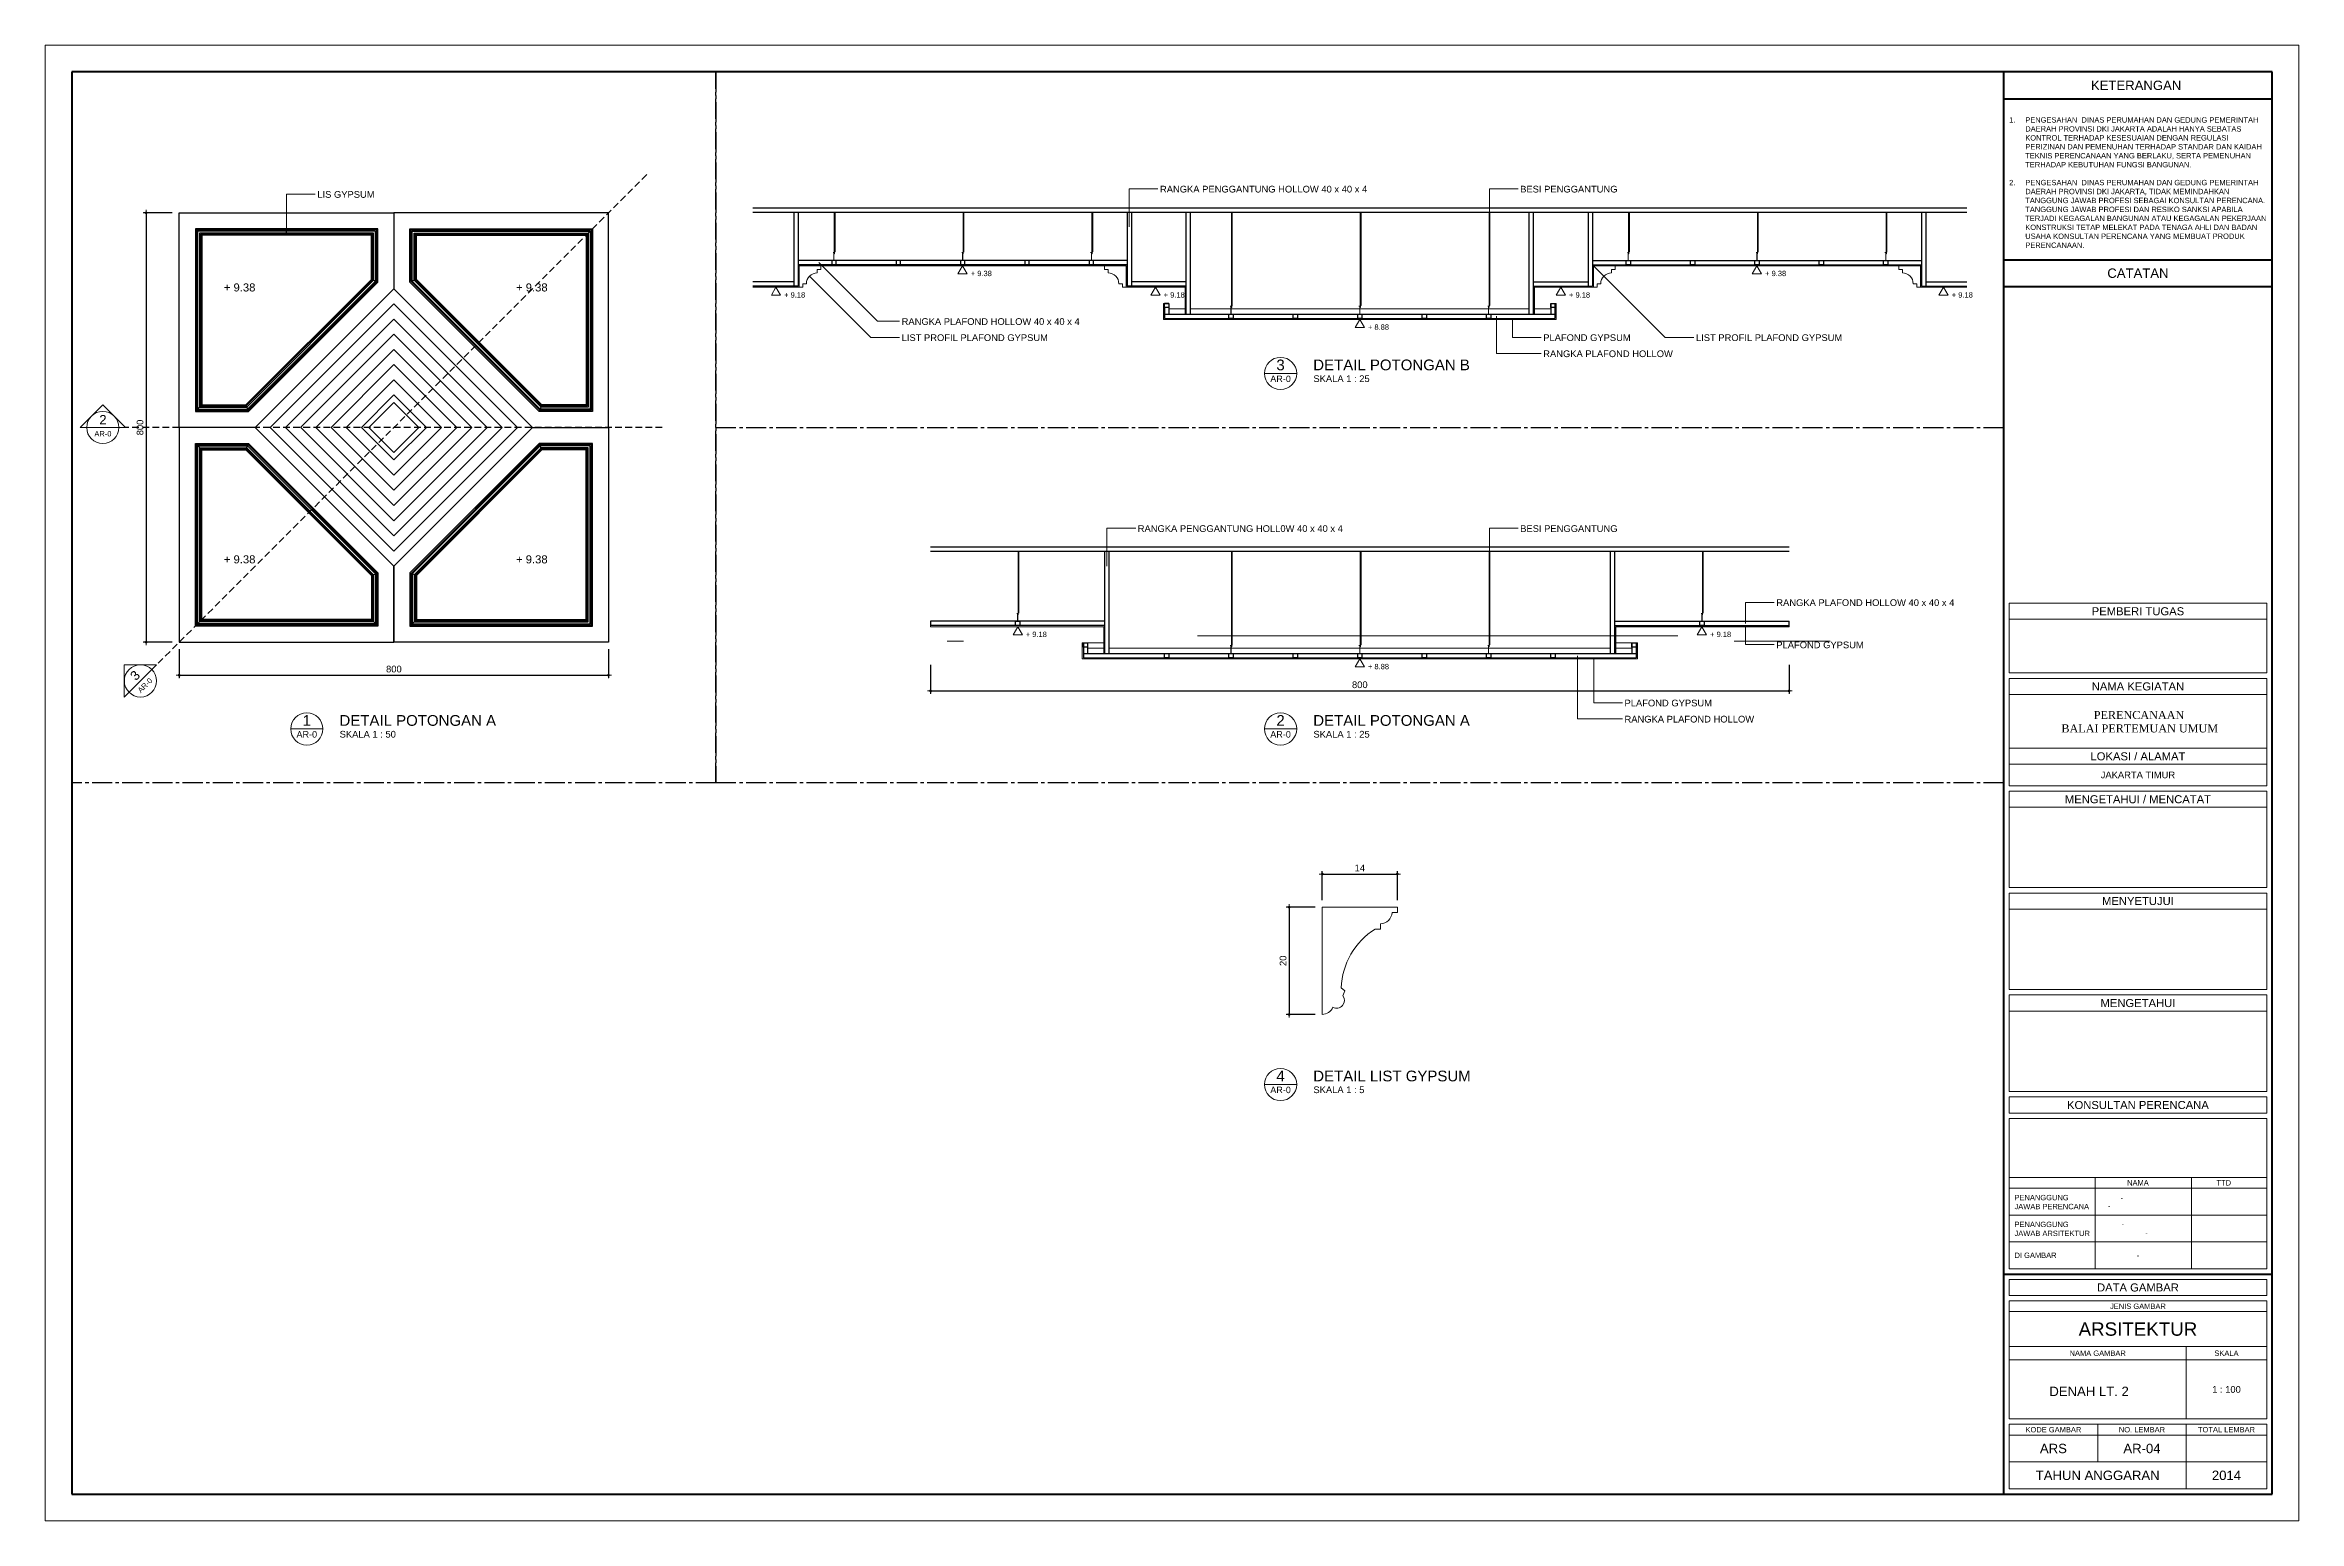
# Model space of a CAD drawing. Header units: inches. Extents: x 249 to 1192, y -18 to 440.
# Drawn here: x 333.2 to 417.2, y 115.5 to 170.5 of the extents above; entities that cross this region are included whole.
import ezdxf
from ezdxf.enums import TextEntityAlignment as Align

# ---------------------------------------------------------------- set-up
doc = ezdxf.new("R2010")
doc.units = ezdxf.units.IN
doc.header["$MEASUREMENT"] = 0
doc.linetypes.add('CENTER2', pattern=[1.125, 0.75, -0.125, 0.125, -0.125])
doc.linetypes.add('HIDDEN', pattern=[0.375, 0.25, -0.125])
for name, color, linetype, lineweight in [('ars', 11, 'Continuous', 0), ('BESI', 201, 'Continuous', 0), ('DINDING2', 137, 'Continuous', 20), ('GRS KOP', 1, 'Continuous', 40), ('kol', 1, 'Continuous', 30), ('KOP', 7, 'Continuous', 20), ('NOT', 7, 'Continuous', 9), ('u', 3, 'Continuous', 9)]:
    doc.layers.add(name, color=color, linetype=linetype, lineweight=lineweight)
for name, color, linetype in [('AS', 15, 'CENTER2'), ('ATAP', 123, 'Continuous'), ('KOLOM', 5, 'Continuous')]:
    doc.layers.add(name, color=color, linetype=linetype)
doc.styles.add('R', font='romantic.ttf')
doc.styles.add('S', font='SIMPLEX', dxfattribs={"width": 1.1})
doc.styles.get("Standard").update_dxf_attribs({"font": 'arial.ttf'})
doc.dimstyles.new('SK100', dxfattribs={"dimtxt": 0.25, "dimasz": 0.05, "dimexe": 0.1, "dimexo": 0, "dimgap": 0.1, "dimtad": 1, "dimdec": 0, "dimlfac": 100, "dimzin": 12, "dimdsep": 46, "dimtxsty": 'Standard', "dimblk": 'DTDOT', "dimcen": 0.1, "dimadec": 0, "dimazin": 3, "dimtfac": 1, "dimtdec": 0, "dimtofl": 0, "dimtmove": 0, "dimatfit": 3, "dimldrblk": 'BULAT', "dimfxl": 0, "dimtolj": 1, "dimtzin": 0, "dimarcsym": 0})

msp = doc.modelspace()

# ---------------------------------------------------------------- texts
at = {"layer": 'NOT', "char_height": 0.25, "attachment_point": 1}
for s, width, insert in [('LIS GYPSUM', 5.212947, (343.3637, 165.0473)), ('RANGKA PENGGANTUNG HOLLOW 40 x 40 x 4', 7.972524, (374.77, 165.2448)), ('BESI PENGGANTUNG', 5.212947, (388.1946, 165.2448)), ('RANGKA PLAFOND HOLLOW 40 x 40 x 4', 6.928427, (365.1408, 160.3098)), ('LIST PROFIL PLAFOND GYPSUM', 5.661756, (365.1408, 159.7098)), ('PLAFOND GYPSUM', 5.212947, (389.0532, 159.7098)), ('LIST PROFIL PLAFOND GYPSUM', 5.511326, (394.7449, 159.7098)), ('RANGKA PLAFOND HOLLOW', 5.212947, (389.0532, 159.1098)), ('RANGKA PENGGANTUNG HOLL0W 40 x 40 x 4', 8.339265, (373.9405, 152.5948)), ('BESI PENGGANTUNG', 5.212947, (388.1946, 152.5948)), ('RANGKA PLAFOND HOLLOW 40 x 40 x 4', 6.919241, (397.7395, 149.8348)), ('PLAFOND GYPSUM', 5.212947, (397.7395, 148.2598)), ('PLAFOND GYPSUM', 5.212947, (392.0826, 146.0931)), ('RANGKA PLAFOND HOLLOW', 5.212947, (392.0826, 145.4931))]:
    msp.add_mtext_dynamic_manual_height_columns(s, width=width, gutter_width=12.5, heights=[0], dxfattribs=dict(at, insert=insert))
at = {"layer": 'NOT', "char_height": 0.3, "attachment_point": 2}
for insert in [(340.4106, 161.6067), (351.3008, 161.6067), (340.4106, 151.4727), (351.3008, 151.4727)]:
    msp.add_mtext(' + 9.38', dxfattribs=dict(at, insert=insert))

# ---------------------------------------------------------------- blocks, each defined once
blk = doc.blocks.new('KOP-ARS')
at = {"layer": 'GRS KOP'}
for p, q in [((83, 54), (1, 54)), ((1, 54), (1, 1)), ((73, 1), (73, 54)), ((83, 1), (83, 54)), ((73, 53), (83, 53)), ((73, 47), (83, 47)), ((73, 46), (83, 46)), ((73, 9.2), (83, 9.2)), ((1, 1), (83, 1))]:
    blk.add_line(p, q, dxfattribs=at)
at = {"layer": 'KOP'}
for p, q in [((73.2, 31.6), (73.2, 34.2)), ((82.8, 34.2), (73.2, 34.2)), ((82.8, 31.6), (82.8, 34.2)), ((82.8, 33.6), (73.2, 33.6)), ((82.8, 31.6), (73.2, 31.6)), ((73.2, 27.4), (73.2, 31.4)), ((82.8, 31.4), (73.2, 31.4)), ((82.8, 27.4), (82.8, 31.4)), ((82.8, 30.8), (73.2, 30.8)), ((82.8, 28.8), (73.2, 28.8)), ((82.8, 28.2), (73.2, 28.2)), ((82.8, 27.4), (73.2, 27.4)), ((73.2, 23.6), (73.2, 27.2)), ((82.8, 27.2), (73.2, 27.2)), ((82.8, 23.6), (82.8, 27.2)), ((82.8, 26.6), (73.2, 26.6)), ((82.8, 23.6), (73.2, 23.6)), ((73.2, 19.8), (73.2, 23.4)), ((82.8, 23.4), (73.2, 23.4)), ((82.8, 22.8), (73.2, 22.8)), ((82.8, 19.8), (82.8, 23.4)), ((82.8, 19.8), (73.2, 19.8)), ((73.2, 16), (73.2, 19.6)), ((82.8, 19.6), (73.2, 19.6)), ((82.8, 16), (82.8, 19.6)), ((82.8, 19), (73.2, 19)), ((82.8, 16), (73.2, 16)), ((73.2, 9.4), (73.2, 15)), ((82.8, 15), (73.2, 15)), ((82.8, 9.4), (82.8, 15)), ((82.8, 12.8), (73.2, 12.8)), ((76.4, 9.4), (76.4, 12.8)), ((79.993, 9.4), (79.993, 12.8)), ((82.8, 12.4), (73.2, 12.4)), ((73.2, 12.4), (73.2, 11.4)), ((82.8, 11.4), (73.2, 11.4)), ((82.8, 10.4), (73.2, 10.4)), ((82.8, 9.4), (73.2, 9.4)), ((73.2, 7.8), (82.8, 7.8)), ((73.2, 6.5), (82.8, 6.5)), ((73.2, 6), (82.8, 6)), ((79.8, 3.8), (79.8, 6.5)), ((76.5, 2.2), (76.5, 3.6)), ((79.8, 1.2), (79.8, 3.6)), ((73.2, 3.2), (82.8, 3.2)), ((73.2, 2.2), (82.8, 2.2))]:
    blk.add_line(p, q, dxfattribs=at)
for points in [[(0, 0), (84, 0), (84, 55), (0, 55)], [(73.2, 15.2), (82.8, 15.2), (82.8, 15.8), (73.2, 15.8)], [(73.2, 8.4), (82.8, 8.4), (82.8, 9), (73.2, 9)], [(73.2, 3.8), (82.8, 3.8), (82.8, 8.2), (73.2, 8.2)], [(73.2, 1.2), (82.8, 1.2), (82.8, 3.6), (73.2, 3.6)]]:
    blk.add_lwpolyline(points, close=True, dxfattribs=at)
blk.add_text('-', height=0.18).set_placement((76.884, 11.64))
for s, height, p in [('KETERANGAN ', 0.35, (78, 53.5)), ('CATATAN', 0.35, (78, 46.5)), ('PEMBERI TUGAS', 0.3, (78, 33.9)), ('NAMA KEGIATAN', 0.3, (78, 31.1)), ('LOKASI / ALAMAT', 0.3, (78, 28.5)), ('JAKARTA TIMUR', 0.25, (78, 27.8)), ('MENGETAHUI / MENCATAT', 0.3, (78, 26.9)), ('MENYETUJUI', 0.3, (78, 23.1)), ('MENGETAHUI', 0.3, (78, 19.3)), ('KONSULTAN PERENCANA', 0.3, (78, 15.5)), ('NAMA', 0.2, (78, 12.6)), ('TTD', 0.2, (81.2, 12.6)), ('DATA GAMBAR', 0.3, (78, 8.7)), ('JENIS GAMBAR', 0.2, (78, 8)), ('ARSITEKTUR', 0.5, (78, 7.15)), ('NAMA GAMBAR', 0.2, (76.5, 6.25)), ('SKALA', 0.2, (81.3, 6.25)), ('KODE GAMBAR', 0.2, (74.85, 3.4)), ('NO. LEMBAR', 0.2, (78.15, 3.4)), ('TOTAL LEMBAR', 0.2, (81.3, 3.4)), ('ARS', 0.35, (74.85, 2.7)), ('TAHUN ANGGARAN', 0.35, (76.5, 1.7))]:
    blk.add_text(s, height=height, dxfattribs=at).set_placement(p, align=Align.MIDDLE)
blk.add_text('-', height=0.187, dxfattribs=at).set_placement((78.323, 10.65), align=Align.CENTER)
for s, insert, char_height, width, attachment_point in [('\\pi-0.6,l0.6,t0.6;1.^IPENGESAHAN  DINAS PERUMAHAN DAN GEDUNG PEMERINTAH DAERAH PROVINSI DKI JAKARTA ADALAH HANYA SEBATAS KONTROL TERHADAP KESESUAIAN DENGAN REGULASI PERIZINAN DAN PEMENUHAN TERHADAP STANDAR DAN KAIDAH TEKNIS PERENCANAAN YANG BERLAKU, SERTA PEMENUHAN TERHADAP KEBUTUHAN FUNGSI BANGUNAN.\\P\\P2.^IPENGESAHAN  DINAS PERUMAHAN DAN GEDUNG PEMERINTAH DAERAH PROVINSI DKI JAKARTA, TIDAK MEMINDAHKAN TANGGUNG JAWAB PROFESI SEBAGAI KONSULTAN PERENCANA. TANGGUNG JAWAB PROFESI DAN RESIKO SANKSI APABILA TERJADI KEGAGALAN BANGUNAN ATAU KEGAGALAN PEKERJAAN KONSTRUKSI TETAP MELEKAT PADA TENAGA AHLI DAN BADAN USAHA KONSULTAN PERENCANA YANG MEMBUAT PRODUK PERENCANAAN.', (73.2, 49.875), 0.2, 9.6, 4), ('-', (77.357, 12.13), 0.18, 2.5923, 1), ('-', (77.396, 11.157), 0.18, 3.89249, 1)]:
    blk.add_mtext(s, dxfattribs=dict(at, insert=insert, char_height=char_height, width=width, attachment_point=attachment_point))
at = {"layer": 'KOP', "insert": (73.529, 30.184), "char_height": 0.3, "attachment_point": 1, "style": 'R'}
blk.add_mtext_dynamic_manual_height_columns('\\pi2.8239;PERENCANAAN\\P\\pi1.6183;BALAI PERTEMUAN UMUM', width=8.94019, gutter_width=1.75, heights=[0], dxfattribs=at)
at = {"layer": 'KOP', "char_height": 0.2, "attachment_point": 1}
for s, insert in [('PENANGGUNG\\PJAWAB PERENCANA', (73.4, 12.15)), ('PENANGGUNG\\PJAWAB ARSITEKTUR', (73.4, 11.15)), ('DI GAMBAR', (73.4, 10))]:
    blk.add_mtext_dynamic_manual_height_columns(s, width=2.90143, gutter_width=1.75, heights=[0], dxfattribs=dict(at, insert=insert))
at = {"layer": 'KOP'}
for tag, height, p in [('SUKMA', 0.2, (78, 9.9)), ('1:100', 0.25, (81.3, 5.5)), ('1:100', 0.25, (81.3, 4.9)), ('1:100', 0.25, (81.3, 4.3)), ('AR-01', 0.35, (78.15, 2.7)), ('10', 0.35, (81.3, 2.7)), ('2012', 0.35, (81.3, 1.7))]:
    blk.add_attdef(tag, text='', height=height, dxfattribs=at).set_placement(p, align=Align.MIDDLE)
for p in [(73.7, 5.325), (73.7, 4.725), (73.7, 4.125)]:
    blk.add_attdef('-', p, '', height=0.35, dxfattribs=at)
blk = doc.blocks.new('PEILA')
blk.add_lwpolyline([(-0.188, -0.325), (0.188, -0.325), (0, 0)], close=True)
at = {"style": 'S', "width": 1.1, "flags": 4}
blk.add_attdef('CAT', (0.265, -0.289), '', height=0.2, dxfattribs=at)
blk = doc.blocks.new('Ndtpd')
blk.add_line((0.75, 0), (-0.75, 0))
blk.add_circle((0, 0), 0.747)
at = {"color": 10, "style": 'S', "width": 1.1, "flags": 4}
blk.add_attdef('NO', text='', height=0.5, dxfattribs=at).set_placement((0, 0.15), align=Align.CENTER)
blk.add_attdef('NDTPD', (1.52, 0.15), '', height=0.5, dxfattribs=at)
at = {"color": 5, "style": 'S', "width": 1.1, "flags": 4}
blk.add_attdef('NOLBR', text='', height=0.3, dxfattribs=at).set_placement((0, -0.4), align=Align.CENTER)
blk.add_attdef('SKALA', (1.52, -0.4), '', height=0.3, dxfattribs=at)
blk = doc.blocks.new('DTDOT')
for p, q in [((-2.2, 0), (2.2, 0)), ((0, -2.2), (0, 2.2))]:
    blk.add_line(p, q)
at = {"color": 7, "const_width": 1}
blk.add_lwpolyline([(-0.5, 0, 1), (0.5, 0, 1)], format="xyb", close=True, dxfattribs=at)
blk = doc.blocks.new('*D559')
at = {"layer": 'DEFPOINTS', "color": 0}
for p in [(338.218, 147.978), (354.218, 147.978), (354.218, 147.005)]:
    blk.add_point(p, dxfattribs=at)
at = {"layer": 'u', "color": 0, "lineweight": -2}
for p, q in [((338.218, 147.978), (338.218, 146.905)), ((354.218, 147.978), (354.218, 146.905)), ((338.268, 147.005), (354.168, 147.005))]:
    blk.add_line(p, q, dxfattribs=at)
at = {"layer": 'u', "color": 0, "lineweight": -2, "xscale": 0.05, "yscale": 0.05, "zscale": 0.05, "rotation": 180}
blk.add_blockref('DTDOT', (338.218, 147.005), dxfattribs=at)
at = {"layer": 'u', "color": 0, "lineweight": -2, "xscale": 0.05, "yscale": 0.05, "zscale": 0.05}
blk.add_blockref('DTDOT', (354.218, 147.005), dxfattribs=at)
at = {"layer": 'u', "color": 0, "insert": (346.218, 147.233), "char_height": 0.25, "attachment_point": 5}
blk.add_mtext('\\A1;800', dxfattribs=at)
blk = doc.blocks.new('BULAT')
for p, q in [((-1, 0), (1, 0)), ((0, -1), (0, 1))]:
    blk.add_line(p, q)
blk.add_circle((0, 0), 0.5)
blk = doc.blocks.new('*D560')
at = {"layer": 'DEFPOINTS', "color": 0}
for p in [(337.958, 164.238), (336.985, 148.238), (337.958, 148.238)]:
    blk.add_point(p, dxfattribs=at)
at = {"layer": 'u', "color": 0, "lineweight": -2}
for p, q in [((337.958, 164.238), (336.885, 164.238)), ((336.985, 164.188), (336.985, 148.288)), ((337.958, 148.238), (336.885, 148.238))]:
    blk.add_line(p, q, dxfattribs=at)
at = {"layer": 'u', "color": 0, "lineweight": -2, "xscale": 0.05, "yscale": 0.05, "zscale": 0.05}
for p, rotation in [((336.985, 164.238), 90), ((336.985, 148.238), 270)]:
    blk.add_blockref('DTDOT', p, dxfattribs=dict(at, rotation=rotation))
at = {"layer": 'u', "color": 0, "insert": (336.757, 156.238), "char_height": 0.25, "attachment_point": 5, "rotation": 90}
blk.add_mtext('\\A1;800', dxfattribs=at)
blk = doc.blocks.new('Npa')
for p, q in [((-0.849, 0), (0, 0.849)), ((0.849, 0), (0, 0.849)), ((0.849, 0), (-0.849, 0))]:
    blk.add_line(p, q)
blk.add_circle((0, 0), 0.6)
at = {"style": 'S', "width": 0.75, "flags": 4}
for tag, height, p in [('NO', 0.3, (0.005, 0.113)), ('NOLBR', 0.2, (0.005, -0.334))]:
    blk.add_attdef(tag, text='', height=height, dxfattribs=at).set_placement(p, align=Align.CENTER)
blk = doc.blocks.new('*D561')
at = {"layer": 'DEFPOINTS', "color": 0}
for p in [(383.618, 139.597), (380.818, 138.623), (383.618, 138.623)]:
    blk.add_point(p, dxfattribs=at)
at = {"layer": 'u', "color": 0, "lineweight": -2}
for p, q in [((380.818, 138.623), (380.818, 139.697)), ((380.868, 139.597), (383.568, 139.597)), ((383.618, 138.623), (383.618, 139.697))]:
    blk.add_line(p, q, dxfattribs=at)
at = {"layer": 'u', "color": 0, "lineweight": -2, "xscale": 0.05, "yscale": 0.05, "zscale": 0.05, "rotation": 180}
blk.add_blockref('DTDOT', (380.818, 139.597), dxfattribs=at)
at = {"layer": 'u', "color": 0, "lineweight": -2, "xscale": 0.05, "yscale": 0.05, "zscale": 0.05}
blk.add_blockref('DTDOT', (383.618, 139.597), dxfattribs=at)
at = {"layer": 'u', "color": 0, "insert": (382.218, 139.822), "char_height": 0.25, "attachment_point": 5}
blk.add_mtext('\\A1;14', dxfattribs=at)
blk = doc.blocks.new('*D562')
at = {"layer": 'DEFPOINTS', "color": 0}
for p in [(380.558, 138.363), (379.585, 134.363), (380.558, 134.363)]:
    blk.add_point(p, dxfattribs=at)
at = {"layer": 'u', "color": 0, "lineweight": -2}
for p, q in [((380.558, 138.363), (379.485, 138.363)), ((379.585, 138.313), (379.585, 134.413)), ((380.558, 134.363), (379.485, 134.363))]:
    blk.add_line(p, q, dxfattribs=at)
at = {"layer": 'u', "color": 0, "lineweight": -2, "xscale": 0.05, "yscale": 0.05, "zscale": 0.05}
for p, rotation in [((379.585, 138.363), 90), ((379.585, 134.363), 270)]:
    blk.add_blockref('DTDOT', p, dxfattribs=dict(at, rotation=rotation))
at = {"layer": 'u', "color": 0, "insert": (379.357, 136.363), "char_height": 0.25, "attachment_point": 5, "rotation": 90}
blk.add_mtext('\\A1;20', dxfattribs=at)
blk = doc.blocks.new('LIST G')
at = {"layer": 'ars'}
for p, q in [((469.259, 350.066), (472.059, 350.066)), ((469.259, 350.066), (469.259, 346.066)), ((471.43, 349.248), (471.43, 349.448)), ((472.059, 349.866), (471.859, 349.866)), ((472.059, 350.066), (472.059, 349.866)), ((471.43, 349.248), (471.23, 349.248)), ((469.97, 347.059), (470.098, 346.951)), ((470.098, 346.951), (470.028, 346.764))]:
    blk.add_line(p, q, dxfattribs=at)
for centre, radius, start, end in [((471.42, 349.888), 0.44, 271.30016, 357.14925), ((472.652, 346.972), 2.684, 122.00319, 178.148), ((469.249, 346.507), 0.44, 271.30016, 336.68693), ((469.791, 346.591), 0.293, 241.98448, 36.14251)]:
    blk.add_arc(centre, radius, start, end, dxfattribs=at)
blk = doc.blocks.new('*D563')
at = {"layer": 'DEFPOINTS', "color": 0}
for p in [(366.218, 147.393), (398.218, 147.393), (398.218, 146.42)]:
    blk.add_point(p, dxfattribs=at)
at = {"layer": 'u', "color": 0, "lineweight": -2}
for p, q in [((366.218, 147.393), (366.218, 146.32)), ((398.218, 147.393), (398.218, 146.32)), ((366.268, 146.42), (398.168, 146.42))]:
    blk.add_line(p, q, dxfattribs=at)
at = {"layer": 'u', "color": 0, "lineweight": -2, "xscale": 0.05, "yscale": 0.05, "zscale": 0.05, "rotation": 180}
blk.add_blockref('DTDOT', (366.218, 146.42), dxfattribs=at)
at = {"layer": 'u', "color": 0, "lineweight": -2, "xscale": 0.05, "yscale": 0.05, "zscale": 0.05}
blk.add_blockref('DTDOT', (398.218, 146.42), dxfattribs=at)
at = {"layer": 'u', "color": 0, "insert": (382.218, 146.648), "char_height": 0.25, "attachment_point": 5}
blk.add_mtext('\\A1;800', dxfattribs=at)

# ---------------------------------------------------------------- dimensions: what is measured, and where the dimension line sits
at = {"layer": 'u'}
for base, p1, p2, angle, override, picture, middle in [((336.9846, 148.2385), (337.9579, 164.2385), (337.9579, 148.2385), 90, {"dimlfac": 50}, '*D560', (336.757, 156.2385)), ((354.2179, 147.0053), (338.2179, 147.9785), (354.2179, 147.9785), 180, {"dimlfac": 50}, '*D559', (346.2179, 147.2329)), ((398.2179, 146.4203), (366.2179, 147.3935), (398.2179, 147.3935), 180, {"dimlfac": 25}, '*D563', (382.2179, 146.6479)), ((383.6179, 139.5967), (380.8179, 138.6235), (383.6179, 138.6235), 180, {"dimlfac": 5}, '*D561', (382.2179, 139.8222)), ((379.5846, 134.3635), (380.5579, 138.3635), (380.5579, 134.3635), 90, {"dimlfac": 5}, '*D562', (379.357, 136.3635))]:
    dim = msp.add_linear_dim(base=base, p1=p1, p2=p2, angle=angle, dimstyle='SK100', override=override, dxfattribs=at)
    dim.commit()
    dim.dimension.update_dxf_attribs({"geometry": picture, "text_midpoint": middle})

# ---------------------------------------------------------------- hatches: boundary and pattern name
h = msp.add_hatch()
h.set_pattern_fill('_USER', color=256, scale=0.4, angle=45, style=0, pattern_type=0)
h.set_pattern_definition([(45, (341.04628, 156.23847), (-0.282843, 0.282843), [])])
h.paths.add_polyline_path([(346.2179, 161.41), (341.0463, 156.2385), (345.2889, 156.2385), (346.2179, 157.1674)])
h = msp.add_hatch()
h.set_pattern_fill('_USER', color=256, scale=0.4, angle=45, style=0, pattern_type=0)
h.set_pattern_definition([(135, (351.38942, 156.23847), (0.282843, 0.282843), [])])
h.paths.add_polyline_path([(346.2179, 161.41), (351.3894, 156.2385), (347.1468, 156.2385), (346.2179, 157.1674)])
h = msp.add_hatch()
h.set_pattern_fill('_USER', color=256, scale=0.4, angle=45, style=0, pattern_type=0)
h.set_pattern_definition([(315, (341.04628, 156.23847), (-0.282843, -0.282843), [])])
h.paths.add_polyline_path([(346.2179, 151.0669), (341.0463, 156.2385), (345.2889, 156.2385), (346.2179, 155.3095)])
at = {"layer": 'DINDING2'}
h = msp.add_hatch(dxfattribs=at)
h.set_pattern_fill('_USER', color=256, scale=0.2, style=0, pattern_type=0)
h.set_pattern_definition([(0, (366.84218, 148.27092), (0, 0.2), [])])
h.paths.add_polyline_path([(399.7417, 148.3209), (396.1667, 148.3209), (396.1667, 148.2709), (399.7417, 148.2709)])
h.paths.add_polyline_path([(394.0667, 148.5209), (376.1667, 148.5209), (376.1667, 148.4709), (394.0667, 148.4709)])
h.paths.add_polyline_path([(367.4422, 148.3209), (366.8422, 148.3209), (366.8422, 148.2709), (367.4422, 148.2709)])
h.paths.add_polyline_path([(376.0167, 148.4709), (367.5422, 148.4709), (367.5422, 148.4209), (376.0167, 148.4209)])

# ---------------------------------------------------------------- linework, layer by layer
for p, q in [((350.8237, 156.2385), (346.2179, 151.6326)), ((350.2581, 156.2385), (346.2179, 152.1983)), ((349.6924, 156.2385), (346.2179, 152.764)), ((349.1267, 156.2385), (346.2179, 153.3296)), ((348.561, 156.2385), (346.2179, 153.8953)), ((347.9953, 156.2385), (346.2179, 154.461)), ((347.4296, 156.2385), (346.2179, 155.0267)), ((346.2179, 151.0669), (346.2179, 148.2385))]:
    msp.add_line(p, q)
for points in [[(338.2179, 164.2385), (346.2179, 164.2385), (346.2179, 161.41), (341.0463, 156.2385), (338.2179, 156.2385)], [(354.2179, 164.2385), (346.2179, 164.2385), (346.2179, 161.41), (351.3894, 156.2385), (354.2179, 156.2385)], [(345.6179, 161.6586), (345.6179, 163.6385), (338.8179, 163.6385), (338.8179, 156.8385), (340.7978, 156.8385)], [(345.6179, 161.6586), (345.6179, 163.6385), (338.8179, 163.6385), (338.8179, 156.8385), (340.7978, 156.8385)], [(345.5779, 161.6751), (345.5779, 163.5985), (338.8579, 163.5985), (338.8579, 156.8785), (340.7812, 156.8785)], [(345.5379, 161.6917), (345.5379, 163.5585), (338.8979, 163.5585), (338.8979, 156.9185), (340.7646, 156.9185)], [(345.4579, 161.7248), (345.4579, 163.4785), (338.9779, 163.4785), (338.9779, 156.9985), (340.7315, 156.9985)], [(345.4179, 161.7414), (345.4179, 163.4385), (339.0179, 163.4385), (339.0179, 157.0385), (340.7149, 157.0385)], [(345.3779, 161.758), (345.3779, 163.3985), (339.0579, 163.3985), (339.0579, 157.0785), (340.6983, 157.0785)], [(346.8179, 161.6586), (346.8179, 163.6385), (353.6179, 163.6385), (353.6179, 156.8385), (351.638, 156.8385)], [(346.8179, 161.6586), (346.8179, 163.6385), (353.6179, 163.6385), (353.6179, 156.8385), (351.638, 156.8385)], [(346.8179, 161.6586), (346.8179, 163.6385), (353.6179, 163.6385), (353.6179, 156.8385), (351.638, 156.8385)], [(346.8579, 161.6751), (346.8579, 163.5985), (353.5779, 163.5985), (353.5779, 156.8785), (351.6545, 156.8785)], [(346.8979, 161.6917), (346.8979, 163.5585), (353.5379, 163.5585), (353.5379, 156.9185), (351.6711, 156.9185)], [(346.9779, 161.7248), (346.9779, 163.4785), (353.4579, 163.4785), (353.4579, 156.9985), (351.7042, 156.9985)], [(347.0179, 161.7414), (347.0179, 163.4385), (353.4179, 163.4385), (353.4179, 157.0385), (351.7208, 157.0385)], [(347.0579, 161.758), (347.0579, 163.3985), (353.3779, 163.3985), (353.3779, 157.0785), (351.7374, 157.0785)], [(341.0463, 156.2385), (346.2179, 161.41), (351.3894, 156.2385), (346.2179, 151.0669)], [(345.2889, 156.2385), (346.2179, 157.1674), (347.1468, 156.2385), (346.2179, 155.3095)], [(338.2179, 148.2385), (346.2179, 148.2385), (346.2179, 151.0669), (341.0463, 156.2385), (338.2179, 156.2385)], [(345.6179, 150.8184), (345.6179, 148.8385), (338.8179, 148.8385), (338.8179, 155.6385), (340.7978, 155.6385)], [(345.6179, 150.8184), (345.6179, 148.8385), (338.8179, 148.8385), (338.8179, 155.6385), (340.7978, 155.6385)], [(345.6179, 150.8184), (345.6179, 148.8385), (338.8179, 148.8385), (338.8179, 155.6385), (340.7978, 155.6385)], [(345.5779, 150.8018), (345.5779, 148.8785), (338.8579, 148.8785), (338.8579, 155.5985), (340.7812, 155.5985)], [(345.5379, 150.7852), (345.5379, 148.9185), (338.8979, 148.9185), (338.8979, 155.5585), (340.7646, 155.5585)], [(345.4579, 150.7521), (345.4579, 148.9985), (338.9779, 148.9985), (338.9779, 155.4785), (340.7315, 155.4785)], [(345.4179, 150.7355), (345.4179, 149.0385), (339.0179, 149.0385), (339.0179, 155.4385), (340.7149, 155.4385)], [(354.2179, 148.2385), (346.2179, 148.2385), (346.2179, 151.0669), (351.3894, 156.2385), (354.2179, 156.2385)], [(346.8179, 150.8184), (346.8179, 148.8385), (353.6179, 148.8385), (353.6179, 155.6385), (351.638, 155.6385)], [(346.8179, 150.8184), (346.8179, 148.8385), (353.6179, 148.8385), (353.6179, 155.6385), (351.638, 155.6385)], [(346.8179, 150.8184), (346.8179, 148.8385), (353.6179, 148.8385), (353.6179, 155.6385), (351.638, 155.6385)], [(346.8179, 150.8184), (346.8179, 148.8385), (353.6179, 148.8385), (353.6179, 155.6385), (351.638, 155.6385)], [(346.8579, 150.8018), (346.8579, 148.8785), (353.5779, 148.8785), (353.5779, 155.5985), (351.6545, 155.5985)], [(346.8979, 150.7852), (346.8979, 148.9185), (353.5379, 148.9185), (353.5379, 155.5585), (351.6711, 155.5585)], [(346.9779, 150.7521), (346.9779, 148.9985), (353.4579, 148.9985), (353.4579, 155.4785), (351.7042, 155.4785)], [(347.0179, 150.7355), (347.0179, 149.0385), (353.4179, 149.0385), (353.4179, 155.4385), (351.7208, 155.4385)], [(345.3779, 150.719), (345.3779, 149.0785), (339.0579, 149.0785), (339.0579, 155.3985), (340.6983, 155.3985)], [(347.0579, 150.719), (347.0579, 149.0785), (353.3779, 149.0785), (353.3779, 155.3985), (351.7374, 155.3985)]]:
    msp.add_lwpolyline(points, close=True)
for points in [[(345.3779, 161.758), (345.5779, 161.6751)], [(347.0579, 161.758), (346.8579, 161.6751)], [(339.0579, 157.0785), (338.8179, 156.8385)], [(340.6983, 157.0785), (340.7978, 156.8385)], [(351.7374, 157.0785), (351.638, 156.8385)], [(339.0579, 155.3985), (338.8179, 155.6385)], [(340.6983, 155.3985), (340.7978, 155.6385)], [(351.7374, 155.3985), (351.638, 155.6385)], [(345.3779, 150.719), (345.5779, 150.8018)], [(347.0579, 150.719), (346.8579, 150.8018)], [(339.0579, 149.0785), (338.8179, 148.8385)], [(345.3779, 149.0785), (345.6179, 148.8385)], [(347.0579, 149.0785), (346.8179, 148.8385)]]:
    msp.add_lwpolyline(points)
at = {"layer": 'ars'}
for p, q in [((373.5041, 162.2635), (361.3275, 162.2635)), ((361.3275, 162.2635), (361.3275, 161.4635)), ((373.5041, 162.2635), (373.5041, 161.4635)), ((390.9316, 162.2635), (403.1082, 162.2635)), ((390.9316, 162.2635), (390.9316, 161.4635)), ((403.1082, 162.2635), (403.1082, 161.4635)), ((361.3275, 161.4635), (359.5904, 161.4635)), ((375.7041, 161.4635), (373.5041, 161.4635)), ((375.7041, 160.4635), (375.7041, 161.4635)), ((388.7316, 161.4635), (390.9316, 161.4635)), ((388.7316, 160.4635), (388.7316, 161.4635)), ((403.1082, 161.4635), (404.8453, 161.4635)), ((374.9041, 160.8635), (374.9041, 160.2635)), ((374.9441, 160.8635), (374.9041, 160.8635)), ((375.1041, 160.6635), (375.7041, 160.6635)), ((375.9041, 160.6635), (388.5316, 160.6635)), ((388.7316, 160.6635), (389.3316, 160.6635)), ((389.4916, 160.8635), (389.5316, 160.8635)), ((389.5316, 160.8635), (389.5316, 160.2635)), ((374.9041, 160.2635), (389.5316, 160.2635)), ((366.2179, 148.8135), (366.2179, 148.8535)), ((372.6747, 148.8135), (366.2179, 148.8135)), ((372.6747, 147.8135), (372.6747, 148.8135)), ((391.761, 148.8135), (398.2179, 148.8135)), ((391.761, 147.8135), (391.761, 148.8135)), ((398.2179, 148.8135), (398.2179, 148.8535)), ((371.8747, 148.2135), (371.8747, 147.6135)), ((371.8747, 148.2135), (371.9147, 148.2135)), ((372.0747, 148.0135), (372.6747, 148.0135)), ((372.8747, 148.0135), (391.561, 148.0135)), ((391.761, 148.0135), (392.361, 148.0135)), ((392.561, 148.2135), (392.521, 148.2135)), ((392.561, 148.2135), (392.561, 147.6135)), ((371.8747, 147.6135), (392.561, 147.6135))]:
    msp.add_line(p, q, dxfattribs=at)
for points in [[(361.9942, 162.1301), (361.9942, 161.9968, 0.4142136), (361.5942, 161.5968), (361.4608, 161.5968), (361.4608, 161.4635), (361.3275, 161.4635), (361.3275, 162.2635), (362.1275, 162.2635), (362.1275, 162.1301)], [(372.8375, 162.1301), (372.8375, 161.9968, -0.4142136), (373.2375, 161.5968), (373.3708, 161.5968), (373.3708, 161.4635), (373.5041, 161.4635), (373.5041, 162.2635), (372.7041, 162.2635), (372.7041, 162.1301)], [(391.5982, 162.1301), (391.5982, 161.9968, 0.4142136), (391.1982, 161.5968), (391.0649, 161.5968), (391.0649, 161.4635), (390.9316, 161.4635), (390.9316, 162.2635), (391.7316, 162.2635), (391.7316, 162.1301)], [(402.4415, 162.1301), (402.4415, 161.9968, -0.4142136), (402.8415, 161.5968), (402.9749, 161.5968), (402.9749, 161.4635), (403.1082, 161.4635), (403.1082, 162.2635), (402.3082, 162.2635), (402.3082, 162.1301)]]:
    msp.add_lwpolyline(points, format="xyb", close=True, dxfattribs=at)
for points in [[(372.0747, 148.2135), (372.6747, 148.2135)], [(392.361, 148.2135), (391.761, 148.2135)]]:
    msp.add_lwpolyline(points, dxfattribs=at)
at = {"layer": 'AS'}
msp.add_line((358.2179, 156.2385), (406.2179, 156.2385), dxfattribs=at)
for points in [[(334.2179, 169.4885), (358.2179, 169.4885), (358.2179, 142.9885), (334.2179, 142.9885)], [(358.2179, 169.4885), (406.2179, 169.4885), (406.2179, 142.9885), (358.2179, 142.9885)]]:
    msp.add_lwpolyline(points, close=True, dxfattribs=at)
at = {"layer": 'ATAP'}
for p, q in [((359.5904, 164.4235), (404.8453, 164.4235)), ((359.5904, 164.2635), (404.8453, 164.2635)), ((398.2179, 151.7735), (366.2179, 151.7735)), ((398.2179, 151.6135), (366.2179, 151.6135))]:
    msp.add_line(p, q, dxfattribs=at)
at = {"layer": 'BESI', "ltscale": 0.1}
for p, q in [((362.6321, 162.77), (362.6321, 164.2635)), ((362.6321, 162.77), (362.6321, 164.2635)), ((362.6401, 162.7746), (362.6401, 164.2635)), ((362.6401, 162.7746), (362.6401, 164.2635)), ((362.6583, 164.2635), (362.6583, 162.7851)), ((362.6583, 164.2635), (362.6583, 162.7851)), ((362.6613, 164.2635), (362.6613, 162.7834)), ((362.6613, 164.2635), (362.6613, 162.7834)), ((367.4321, 162.77), (367.4321, 164.2635)), ((367.4321, 162.77), (367.4321, 164.2635)), ((367.4401, 162.7746), (367.4401, 164.2635)), ((367.4401, 162.7746), (367.4401, 164.2635)), ((367.4583, 164.2635), (367.4583, 162.7851)), ((367.4583, 164.2635), (367.4583, 162.7851)), ((367.4613, 164.2635), (367.4613, 162.7834)), ((367.4613, 164.2635), (367.4613, 162.7834)), ((372.2321, 162.77), (372.2321, 164.2635)), ((372.2321, 162.77), (372.2321, 164.2635)), ((372.2401, 162.7746), (372.2401, 164.2635)), ((372.2401, 162.7746), (372.2401, 164.2635)), ((372.2583, 164.2635), (372.2583, 162.7851)), ((372.2583, 164.2635), (372.2583, 162.7851)), ((372.2613, 164.2635), (372.2613, 162.7834)), ((372.2613, 164.2635), (372.2613, 162.7834)), ((377.4342, 160.77), (377.4342, 164.2635)), ((377.4342, 160.77), (377.4342, 164.2635)), ((377.4422, 160.7746), (377.4422, 164.2635)), ((377.4422, 160.7746), (377.4422, 164.2635)), ((377.4604, 164.2635), (377.4604, 160.7851)), ((377.4604, 164.2635), (377.4604, 160.7851)), ((377.4634, 164.2635), (377.4634, 160.7834)), ((377.4634, 164.2635), (377.4634, 160.7834)), ((382.2342, 160.77), (382.2342, 164.2635)), ((382.2342, 160.77), (382.2342, 164.2635)), ((382.2422, 160.7746), (382.2422, 164.2635)), ((382.2422, 160.7746), (382.2422, 164.2635)), ((382.2604, 164.2635), (382.2604, 160.7851)), ((382.2604, 164.2635), (382.2604, 160.7851)), ((382.2634, 164.2635), (382.2634, 160.7834)), ((382.2634, 164.2635), (382.2634, 160.7834)), ((387.0342, 160.77), (387.0342, 164.2635)), ((387.0342, 160.77), (387.0342, 164.2635)), ((387.0422, 160.7746), (387.0422, 164.2635)), ((387.0422, 160.7746), (387.0422, 164.2635)), ((387.0604, 164.2635), (387.0604, 160.7851)), ((387.0604, 164.2635), (387.0604, 160.7851)), ((387.0634, 164.2635), (387.0634, 160.7834)), ((387.0634, 164.2635), (387.0634, 160.7834)), ((392.2362, 162.77), (392.2362, 164.2635)), ((392.2362, 162.77), (392.2362, 164.2635)), ((392.2442, 162.7746), (392.2442, 164.2635)), ((392.2442, 162.7746), (392.2442, 164.2635)), ((392.2624, 164.2635), (392.2624, 162.7851)), ((392.2624, 164.2635), (392.2624, 162.7851)), ((392.2654, 164.2635), (392.2654, 162.7834)), ((392.2654, 164.2635), (392.2654, 162.7834)), ((397.0362, 162.77), (397.0362, 164.2635)), ((397.0362, 162.77), (397.0362, 164.2635)), ((397.0442, 162.7746), (397.0442, 164.2635)), ((397.0442, 162.7746), (397.0442, 164.2635)), ((397.0624, 164.2635), (397.0624, 162.7851)), ((397.0624, 164.2635), (397.0624, 162.7851)), ((397.0654, 164.2635), (397.0654, 162.7834)), ((397.0654, 164.2635), (397.0654, 162.7834)), ((401.8362, 162.77), (401.8362, 164.2635)), ((401.8362, 162.77), (401.8362, 164.2635)), ((401.8442, 162.7746), (401.8442, 164.2635)), ((401.8442, 162.7746), (401.8442, 164.2635)), ((401.8624, 164.2635), (401.8624, 162.7851)), ((401.8624, 164.2635), (401.8624, 162.7851)), ((401.8654, 164.2635), (401.8654, 162.7834)), ((401.8654, 164.2635), (401.8654, 162.7834)), ((362.6165, 162.761), (362.5851, 162.761)), ((362.5851, 162.761), (362.5851, 162.758)), ((362.6173, 162.758), (362.5851, 162.758)), ((362.6583, 162.7851), (362.6165, 162.761)), ((362.6613, 162.7834), (362.6173, 162.758)), ((362.6321, 162.7096), (362.6321, 162.7665)), ((362.6401, 162.7096), (362.6321, 162.7096)), ((362.6401, 162.7096), (362.6321, 162.7096)), ((362.6401, 162.7096), (362.6321, 162.7096)), ((362.6401, 162.7096), (362.6321, 162.7096)), ((362.6401, 162.7096), (362.6401, 162.7711)), ((367.4165, 162.761), (367.3851, 162.761)), ((367.3851, 162.761), (367.3851, 162.758)), ((367.4173, 162.758), (367.3851, 162.758)), ((367.4583, 162.7851), (367.4165, 162.761)), ((367.4613, 162.7834), (367.4173, 162.758)), ((367.4321, 162.7096), (367.4321, 162.7665)), ((367.4401, 162.7096), (367.4321, 162.7096)), ((367.4401, 162.7096), (367.4321, 162.7096)), ((367.4401, 162.7096), (367.4321, 162.7096)), ((367.4401, 162.7096), (367.4321, 162.7096)), ((367.4401, 162.7096), (367.4401, 162.7711)), ((372.2165, 162.761), (372.1851, 162.761)), ((372.1851, 162.761), (372.1851, 162.758)), ((372.2173, 162.758), (372.1851, 162.758)), ((372.2583, 162.7851), (372.2165, 162.761)), ((372.2613, 162.7834), (372.2173, 162.758)), ((372.2321, 162.7096), (372.2321, 162.7665)), ((372.2401, 162.7096), (372.2321, 162.7096)), ((372.2401, 162.7096), (372.2321, 162.7096)), ((372.2401, 162.7096), (372.2321, 162.7096)), ((372.2401, 162.7096), (372.2321, 162.7096)), ((372.2401, 162.7096), (372.2401, 162.7711)), ((392.2206, 162.761), (392.1892, 162.761)), ((392.1892, 162.761), (392.1892, 162.758)), ((392.2214, 162.758), (392.1892, 162.758)), ((392.2624, 162.7851), (392.2206, 162.761)), ((392.2654, 162.7834), (392.2214, 162.758)), ((392.2362, 162.7096), (392.2362, 162.7665)), ((392.2442, 162.7096), (392.2362, 162.7096)), ((392.2442, 162.7096), (392.2362, 162.7096)), ((392.2442, 162.7096), (392.2362, 162.7096)), ((392.2442, 162.7096), (392.2362, 162.7096)), ((392.2442, 162.7096), (392.2442, 162.7711)), ((397.0206, 162.761), (396.9892, 162.761)), ((396.9892, 162.761), (396.9892, 162.758)), ((397.0214, 162.758), (396.9892, 162.758)), ((397.0624, 162.7851), (397.0206, 162.761)), ((397.0654, 162.7834), (397.0214, 162.758)), ((397.0362, 162.7096), (397.0362, 162.7665)), ((397.0442, 162.7096), (397.0362, 162.7096)), ((397.0442, 162.7096), (397.0362, 162.7096)), ((397.0442, 162.7096), (397.0362, 162.7096)), ((397.0442, 162.7096), (397.0362, 162.7096)), ((397.0442, 162.7096), (397.0442, 162.7711)), ((401.8206, 162.761), (401.7892, 162.761)), ((401.7892, 162.761), (401.7892, 162.758)), ((401.8214, 162.758), (401.7892, 162.758)), ((401.8624, 162.7851), (401.8206, 162.761)), ((401.8654, 162.7834), (401.8214, 162.758)), ((401.8362, 162.7096), (401.8362, 162.7665)), ((401.8442, 162.7096), (401.8362, 162.7096)), ((401.8442, 162.7096), (401.8362, 162.7096)), ((401.8442, 162.7096), (401.8362, 162.7096)), ((401.8442, 162.7096), (401.8362, 162.7096)), ((401.8442, 162.7096), (401.8442, 162.7711)), ((377.4185, 160.761), (377.3872, 160.761)), ((377.3872, 160.761), (377.3872, 160.758)), ((377.4194, 160.758), (377.3872, 160.758)), ((377.4604, 160.7851), (377.4185, 160.761)), ((377.4634, 160.7834), (377.4194, 160.758)), ((377.4342, 160.7096), (377.4342, 160.7665)), ((377.4422, 160.7096), (377.4342, 160.7096)), ((377.4422, 160.7096), (377.4342, 160.7096)), ((377.4422, 160.7096), (377.4342, 160.7096)), ((377.4422, 160.7096), (377.4342, 160.7096)), ((377.4422, 160.7096), (377.4422, 160.7711)), ((382.2185, 160.761), (382.1872, 160.761)), ((382.1872, 160.761), (382.1872, 160.758)), ((382.2194, 160.758), (382.1872, 160.758)), ((382.2604, 160.7851), (382.2185, 160.761)), ((382.2634, 160.7834), (382.2194, 160.758)), ((382.2342, 160.7096), (382.2342, 160.7665)), ((382.2422, 160.7096), (382.2342, 160.7096)), ((382.2422, 160.7096), (382.2342, 160.7096)), ((382.2422, 160.7096), (382.2342, 160.7096)), ((382.2422, 160.7096), (382.2342, 160.7096)), ((382.2422, 160.7096), (382.2422, 160.7711)), ((387.0185, 160.761), (386.9872, 160.761)), ((386.9872, 160.761), (386.9872, 160.758)), ((387.0194, 160.758), (386.9872, 160.758)), ((387.0604, 160.7851), (387.0185, 160.761)), ((387.0634, 160.7834), (387.0194, 160.758)), ((387.0342, 160.7096), (387.0342, 160.7665)), ((387.0422, 160.7096), (387.0342, 160.7096)), ((387.0422, 160.7096), (387.0342, 160.7096)), ((387.0422, 160.7096), (387.0342, 160.7096)), ((387.0422, 160.7096), (387.0342, 160.7096)), ((387.0422, 160.7096), (387.0422, 160.7711)), ((369.4826, 149.32), (369.4826, 151.6135)), ((369.4826, 149.32), (369.4826, 151.6135)), ((369.4906, 149.3246), (369.4906, 151.6135)), ((369.4906, 149.3246), (369.4906, 151.6135)), ((369.5088, 151.6135), (369.5088, 149.3351)), ((369.5088, 151.6135), (369.5088, 149.3351)), ((369.5118, 151.6135), (369.5118, 149.3334)), ((369.5118, 151.6135), (369.5118, 149.3334)), ((377.4342, 148.12), (377.4342, 151.6135)), ((377.4342, 148.12), (377.4342, 151.6135)), ((377.4422, 148.1246), (377.4422, 151.6135)), ((377.4422, 148.1246), (377.4422, 151.6135)), ((377.4604, 151.6135), (377.4604, 148.1351)), ((377.4604, 151.6135), (377.4604, 148.1351)), ((377.4634, 151.6135), (377.4634, 148.1334)), ((377.4634, 151.6135), (377.4634, 148.1334)), ((382.2342, 148.12), (382.2342, 151.6135)), ((382.2342, 148.12), (382.2342, 151.6135)), ((382.2422, 148.1246), (382.2422, 151.6135)), ((382.2422, 148.1246), (382.2422, 151.6135)), ((382.2604, 151.6135), (382.2604, 148.1351)), ((382.2604, 151.6135), (382.2604, 148.1351)), ((382.2634, 151.6135), (382.2634, 148.1334)), ((382.2634, 151.6135), (382.2634, 148.1334)), ((387.0342, 148.12), (387.0342, 151.6135)), ((387.0342, 148.12), (387.0342, 151.6135)), ((387.0422, 148.1246), (387.0422, 151.6135)), ((387.0422, 148.1246), (387.0422, 151.6135)), ((387.0604, 151.6135), (387.0604, 148.1351)), ((387.0604, 151.6135), (387.0604, 148.1351)), ((387.0634, 151.6135), (387.0634, 148.1334)), ((387.0634, 151.6135), (387.0634, 148.1334)), ((394.9858, 149.32), (394.9858, 151.6135)), ((394.9858, 149.32), (394.9858, 151.6135)), ((394.9938, 149.3246), (394.9938, 151.6135)), ((394.9938, 149.3246), (394.9938, 151.6135)), ((395.0119, 151.6135), (395.0119, 149.3351)), ((395.0119, 151.6135), (395.0119, 149.3351)), ((395.0149, 151.6135), (395.0149, 149.3334)), ((395.0149, 151.6135), (395.0149, 149.3334)), ((369.467, 149.311), (369.4356, 149.311)), ((369.4356, 149.311), (369.4356, 149.308)), ((369.4678, 149.308), (369.4356, 149.308)), ((369.5088, 149.3351), (369.467, 149.311)), ((369.5118, 149.3334), (369.4678, 149.308)), ((369.4826, 149.2596), (369.4826, 149.3165)), ((369.4906, 149.2596), (369.4826, 149.2596)), ((369.4906, 149.2596), (369.4826, 149.2596)), ((369.4906, 149.2596), (369.4826, 149.2596)), ((369.4906, 149.2596), (369.4826, 149.2596)), ((369.4906, 149.2596), (369.4906, 149.3211)), ((394.9701, 149.311), (394.9388, 149.311)), ((394.9388, 149.311), (394.9388, 149.308)), ((394.9709, 149.308), (394.9388, 149.308)), ((395.0119, 149.3351), (394.9701, 149.311)), ((395.0149, 149.3334), (394.9709, 149.308)), ((394.9858, 149.2596), (394.9858, 149.3165)), ((394.9938, 149.2596), (394.9858, 149.2596)), ((394.9938, 149.2596), (394.9858, 149.2596)), ((394.9938, 149.2596), (394.9858, 149.2596)), ((394.9938, 149.2596), (394.9858, 149.2596)), ((394.9938, 149.2596), (394.9938, 149.3211)), ((377.4185, 148.111), (377.3872, 148.111)), ((377.3872, 148.111), (377.3872, 148.108)), ((377.4194, 148.108), (377.3872, 148.108)), ((377.4604, 148.1351), (377.4185, 148.111)), ((377.4634, 148.1334), (377.4194, 148.108)), ((377.4342, 148.0596), (377.4342, 148.1165)), ((377.4422, 148.0596), (377.4342, 148.0596)), ((377.4422, 148.0596), (377.4342, 148.0596)), ((377.4422, 148.0596), (377.4342, 148.0596)), ((377.4422, 148.0596), (377.4342, 148.0596)), ((377.4422, 148.0596), (377.4422, 148.1211)), ((382.2185, 148.111), (382.1872, 148.111)), ((382.1872, 148.111), (382.1872, 148.108)), ((382.2194, 148.108), (382.1872, 148.108)), ((382.2604, 148.1351), (382.2185, 148.111)), ((382.2634, 148.1334), (382.2194, 148.108)), ((382.2342, 148.0596), (382.2342, 148.1165)), ((382.2422, 148.0596), (382.2342, 148.0596)), ((382.2422, 148.0596), (382.2342, 148.0596)), ((382.2422, 148.0596), (382.2342, 148.0596)), ((382.2422, 148.0596), (382.2342, 148.0596)), ((382.2422, 148.0596), (382.2422, 148.1211)), ((387.0185, 148.111), (386.9872, 148.111)), ((386.9872, 148.111), (386.9872, 148.108)), ((387.0194, 148.108), (386.9872, 148.108)), ((387.0604, 148.1351), (387.0185, 148.111)), ((387.0634, 148.1334), (387.0194, 148.108)), ((387.0342, 148.0596), (387.0342, 148.1165)), ((387.0422, 148.0596), (387.0342, 148.0596)), ((387.0422, 148.0596), (387.0342, 148.0596)), ((387.0422, 148.0596), (387.0342, 148.0596)), ((387.0422, 148.0596), (387.0342, 148.0596)), ((387.0422, 148.0596), (387.0422, 148.1211))]:
    msp.add_line(p, q, dxfattribs=at)
for points in [[(362.6173, 162.758), (362.6173, 162.4635), (362.6143, 162.4635), (362.6143, 162.758)], [(367.4173, 162.758), (367.4173, 162.4635), (367.4143, 162.4635), (367.4143, 162.758)], [(372.2173, 162.758), (372.2173, 162.4635), (372.2143, 162.4635), (372.2143, 162.758)], [(392.2214, 162.758), (392.2214, 162.4635), (392.2184, 162.4635), (392.2184, 162.758)], [(397.0214, 162.758), (397.0214, 162.4635), (397.0184, 162.4635), (397.0184, 162.758)], [(401.8214, 162.758), (401.8214, 162.4635), (401.8184, 162.4635), (401.8184, 162.758)], [(377.4194, 160.758), (377.4194, 160.4635), (377.4164, 160.4635), (377.4164, 160.758)], [(382.2194, 160.758), (382.2194, 160.4635), (382.2164, 160.4635), (382.2164, 160.758)], [(387.0194, 160.758), (387.0194, 160.4635), (387.0164, 160.4635), (387.0164, 160.758)], [(369.4678, 149.308), (369.4678, 149.0135), (369.4648, 149.0135), (369.4648, 149.308)], [(394.9709, 149.308), (394.9709, 149.0135), (394.9679, 149.0135), (394.9679, 149.308)], [(377.4194, 148.108), (377.4194, 147.8135), (377.4164, 147.8135), (377.4164, 148.108)], [(382.2194, 148.108), (382.2194, 147.8135), (382.2164, 147.8135), (382.2164, 148.108)], [(387.0194, 148.108), (387.0194, 147.8135), (387.0164, 147.8135), (387.0164, 148.108)]]:
    msp.add_lwpolyline(points, dxfattribs=at)
at = {"layer": 'kol', "linetype": 'HIDDEN'}
for p, q in [((355.6398, 165.6604), (337.3719, 147.3925)), ((356.2179, 156.2385), (336.2179, 156.2385))]:
    msp.add_line(p, q, dxfattribs=at)
at = {"layer": 'KOLOM'}
for p, q in [((406.2179, 169.4885), (406.2179, 116.4885)), ((361.1275, 164.2635), (361.1275, 161.5035)), ((361.2875, 164.2635), (361.2875, 161.5035)), ((373.5441, 164.2635), (373.5441, 161.5035)), ((373.7041, 164.2635), (373.7041, 161.5035)), ((375.7441, 160.4635), (375.7441, 164.2635)), ((375.9041, 160.4635), (375.9041, 164.2635)), ((388.5316, 160.4635), (388.5316, 164.2635)), ((388.6916, 160.4635), (388.6916, 164.2635)), ((390.7316, 164.2635), (390.7316, 161.5035)), ((390.8916, 164.2635), (390.8916, 161.5035)), ((403.1482, 164.2635), (403.1482, 161.5035)), ((403.3082, 164.2635), (403.3082, 161.5035)), ((373.5441, 162.4635), (361.2875, 162.4635)), ((373.5441, 162.3035), (361.2875, 162.3035)), ((390.8916, 162.4635), (403.1482, 162.4635)), ((390.8916, 162.3035), (403.1482, 162.3035)), ((361.1275, 161.6635), (359.5904, 161.6635)), ((361.2875, 161.5035), (359.5904, 161.5035)), ((375.7441, 161.5035), (373.5441, 161.5035)), ((375.7441, 161.6635), (373.7041, 161.6635)), ((388.6916, 161.6635), (390.7316, 161.6635)), ((388.6916, 161.5035), (390.8916, 161.5035)), ((403.1482, 161.5035), (404.8453, 161.5035)), ((403.3082, 161.6635), (404.8453, 161.6635)), ((375.1041, 160.8635), (374.9441, 160.8635)), ((374.9441, 160.7035), (374.9441, 160.3035)), ((374.9441, 160.4635), (389.4916, 160.4635)), ((375.1041, 160.8635), (375.1041, 160.4635)), ((389.3316, 160.8635), (389.3316, 160.4635)), ((389.3316, 160.8635), (389.4916, 160.8635)), ((389.4916, 160.7035), (389.4916, 160.3035)), ((374.9441, 160.3035), (389.4916, 160.3035)), ((372.7147, 147.8135), (372.7147, 151.6135)), ((372.8747, 147.8135), (372.8747, 151.6135)), ((391.561, 147.8135), (391.561, 151.6135)), ((391.721, 147.8135), (391.721, 151.6135)), ((372.7147, 149.0135), (366.2179, 149.0135)), ((366.2179, 149.0135), (366.2179, 148.8535)), ((372.7147, 148.8535), (366.2179, 148.8535)), ((391.721, 149.0135), (398.2179, 149.0135)), ((391.721, 148.8535), (398.2179, 148.8535)), ((398.2179, 148.8535), (398.2179, 149.0135)), ((371.9147, 148.2135), (371.9147, 147.6535)), ((371.9147, 148.2135), (372.0747, 148.2135)), ((372.0747, 148.2135), (372.0747, 147.8135)), ((392.361, 148.2135), (392.361, 147.8135)), ((392.361, 148.2135), (392.521, 148.2135)), ((392.521, 148.2135), (392.521, 147.6535)), ((371.9147, 147.8135), (392.521, 147.8135)), ((371.9147, 147.6535), (392.521, 147.6535))]:
    msp.add_line(p, q, dxfattribs=at)
at = {"layer": 'KOLOM', "color": 0}
msp.add_line((342.2179, 163.3985), (342.2179, 163.6385), dxfattribs=at)
for points in [[(362.6958, 162.4635), (362.5358, 162.4635), (362.5358, 162.3035), (362.6958, 162.3035)], [(365.0958, 162.4635), (364.9358, 162.4635), (364.9358, 162.3035), (365.0958, 162.3035)], [(367.4958, 162.4635), (367.3358, 162.4635), (367.3358, 162.3035), (367.4958, 162.3035)], [(369.8958, 162.4635), (369.7358, 162.4635), (369.7358, 162.3035), (369.8958, 162.3035)], [(372.2958, 162.4635), (372.1358, 162.4635), (372.1358, 162.3035), (372.2958, 162.3035)], [(392.1399, 162.4635), (392.2999, 162.4635), (392.2999, 162.3035), (392.1399, 162.3035)], [(394.5399, 162.4635), (394.6999, 162.4635), (394.6999, 162.3035), (394.5399, 162.3035)], [(396.9399, 162.4635), (397.0999, 162.4635), (397.0999, 162.3035), (396.9399, 162.3035)], [(399.3399, 162.4635), (399.4999, 162.4635), (399.4999, 162.3035), (399.3399, 162.3035)], [(401.7399, 162.4635), (401.8999, 162.4635), (401.8999, 162.3035), (401.7399, 162.3035)], [(374.9441, 160.8635), (375.1041, 160.8635), (375.1041, 160.7035), (374.9441, 160.7035)], [(377.3379, 160.4635), (377.4979, 160.4635), (377.4979, 160.3035), (377.3379, 160.3035)], [(379.7379, 160.4635), (379.8979, 160.4635), (379.8979, 160.3035), (379.7379, 160.3035)], [(382.1379, 160.4635), (382.2979, 160.4635), (382.2979, 160.3035), (382.1379, 160.3035)], [(384.5379, 160.4635), (384.6979, 160.4635), (384.6979, 160.3035), (384.5379, 160.3035)], [(386.9379, 160.4635), (387.0979, 160.4635), (387.0979, 160.3035), (386.9379, 160.3035)], [(389.3316, 160.8635), (389.4916, 160.8635), (389.4916, 160.7035), (389.3316, 160.7035)], [(369.3863, 149.0135), (369.5463, 149.0135), (369.5463, 148.8535), (369.3863, 148.8535)], [(394.8894, 149.0135), (395.0494, 149.0135), (395.0494, 148.8535), (394.8894, 148.8535)], [(371.9147, 148.2135), (372.0747, 148.2135), (372.0747, 148.0535), (371.9147, 148.0535)], [(392.361, 148.2135), (392.521, 148.2135), (392.521, 148.0535), (392.361, 148.0535)], [(374.9379, 147.8135), (375.0979, 147.8135), (375.0979, 147.6535), (374.9379, 147.6535)], [(377.3379, 147.8135), (377.4979, 147.8135), (377.4979, 147.6535), (377.3379, 147.6535)], [(379.7379, 147.8135), (379.8979, 147.8135), (379.8979, 147.6535), (379.7379, 147.6535)], [(382.1379, 147.8135), (382.2979, 147.8135), (382.2979, 147.6535), (382.1379, 147.6535)], [(384.5379, 147.8135), (384.6979, 147.8135), (384.6979, 147.6535), (384.5379, 147.6535)], [(386.9379, 147.8135), (387.0979, 147.8135), (387.0979, 147.6535), (386.9379, 147.6535)], [(389.3379, 147.8135), (389.4979, 147.8135), (389.4979, 147.6535), (389.3379, 147.6535)]]:
    msp.add_lwpolyline(points, close=True, dxfattribs=at)
at = {"layer": 'u'}
for p, q in [((343.2895, 164.9335), (342.2179, 164.9335)), ((342.2179, 163.5185), (342.2179, 164.9335)), ((374.6958, 165.131), (373.6241, 165.131)), ((373.6241, 163.716), (373.6241, 165.131)), ((388.1204, 165.131), (387.0488, 165.131)), ((387.0488, 163.716), (387.0488, 165.131)), ((362.056, 162.3835), (364.2435, 160.196)), ((390.9316, 162.2635), (393.5991, 159.596)), ((361.7113, 161.8797), (363.995, 159.596)), ((365.0666, 160.196), (364.2435, 160.196)), ((387.3073, 160.3835), (387.3073, 158.996)), ((387.9073, 160.2635), (387.9073, 159.596)), ((365.0666, 159.596), (363.995, 159.596)), ((388.979, 158.996), (387.3073, 158.996)), ((388.979, 159.596), (387.9073, 159.596)), ((394.6707, 159.596), (393.5991, 159.596)), ((373.8663, 152.481), (372.7947, 152.481)), ((372.7947, 151.066), (372.7947, 152.481)), ((388.1204, 152.481), (387.0488, 152.481)), ((387.0488, 151.066), (387.0488, 152.481)), ((397.6652, 149.721), (396.5936, 149.721)), ((396.5936, 148.9335), (396.5936, 149.721)), ((396.5936, 148.8135), (396.5936, 148.146)), ((397.6652, 148.146), (396.5936, 148.146)), ((390.3368, 147.7335), (390.3368, 145.3792)), ((390.9368, 147.6135), (390.9368, 145.9792)), ((392.0084, 145.3792), (390.3368, 145.3792)), ((392.0084, 145.9792), (390.9368, 145.9792))]:
    msp.add_line(p, q, dxfattribs=at)

# ---------------------------------------------------------------- block references
at = {"layer": 'KOLOM', "color": 0}
msp.add_blockref('LIST G', (-88.4416, -211.7029), dxfattribs=at)
at = {"layer": 'KOP'}
ref = msp.add_blockref('KOP-ARS', (333.2179, 115.4885), dxfattribs=at)
ref.add_attrib('-', '-', dxfattribs={"height": 0.2}).set_placement((411.2179, 125.3885), align=Align.MIDDLE)
ref.add_attrib('1:100', '1 : 100', dxfattribs={"height": 0.25}).set_placement((414.5179, 120.3885), align=Align.MIDDLE)
ref.add_attrib('-', 'DENAH LT. 2', (407.9163, 120.1414), dxfattribs={"height": 0.35})
ref.add_attrib('AR-01', 'AR-04', dxfattribs={"height": 0.35}).set_placement((411.3679, 118.1885), align=Align.MIDDLE)
ref.add_attrib('2012', '2014', dxfattribs={"height": 0.35}).set_placement((414.5179, 117.1885), align=Align.MIDDLE)
at = {"layer": 'NOT'}
ref = msp.add_blockref('PEILA', (367.4158, 162.2635), dxfattribs=dict(at, xscale=0.9237604307036946, yscale=0.9237604307036946, zscale=0.9237604307036946))
ref.add_attrib('CAT', '+ 9.38', (367.7194, 161.8779), dxfattribs={"layer": '0', "height": 0.2, "flags": 4})
ref = msp.add_blockref('PEILA', (397.0199, 162.2635), dxfattribs=dict(at, xscale=0.9237604307036946, yscale=0.9237604307036946, zscale=0.9237604307036946))
ref.add_attrib('CAT', '+ 9.38', (397.3235, 161.8779), dxfattribs={"layer": '0', "height": 0.2, "flags": 4})
ref = msp.add_blockref('PEILA', (360.459, 161.4635), dxfattribs=dict(at, xscale=0.9237604307036946, yscale=0.9237604307036946, zscale=0.9237604307036946))
ref.add_attrib('CAT', '+ 9.18', (360.7625, 161.0779), dxfattribs={"layer": '0', "height": 0.2, "flags": 4})
ref = msp.add_blockref('PEILA', (374.6041, 161.4635), dxfattribs=dict(at, xscale=0.9237604307036946, yscale=0.9237604307036946, zscale=0.9237604307036946))
ref.add_attrib('CAT', '+ 9.18', (374.9077, 161.0779), dxfattribs={"layer": '0', "height": 0.2, "flags": 4})
ref = msp.add_blockref('PEILA', (389.7116, 161.4635), dxfattribs=dict(at, xscale=0.9237604307036946, yscale=0.9237604307036946, zscale=0.9237604307036946))
ref.add_attrib('CAT', '+ 9.18', (390.0151, 161.0779), dxfattribs={"layer": '0', "height": 0.2, "flags": 4})
ref = msp.add_blockref('PEILA', (403.9767, 161.4635), dxfattribs=dict(at, xscale=0.9237604307036946, yscale=0.9237604307036946, zscale=0.9237604307036946))
ref.add_attrib('CAT', '+ 9.18', (404.2803, 161.0779), dxfattribs={"layer": '0', "height": 0.2, "flags": 4})
ref = msp.add_blockref('PEILA', (382.2179, 160.2635), dxfattribs=dict(at, xscale=0.9237604307036946, yscale=0.9237604307036946, zscale=0.9237604307036946))
ref.add_attrib('CAT', '+ 8.88', (382.5214, 159.8779), dxfattribs={"layer": '0', "height": 0.2, "flags": 4})
at = {"layer": 'NOT', "lineweight": 0}
ref = msp.add_blockref('Ndtpd', (379.2645, 158.251), dxfattribs=dict(at, xscale=0.8032128514056431, yscale=0.8032128514056431, zscale=0.8032128514056431))
ref.add_attrib('NO', '3', dxfattribs={"layer": '0', "height": 0.4, "flags": 4}).set_placement((379.2642, 158.3695), align=Align.CENTER)
ref.add_attrib('NDTPD', 'DETAIL POTONGAN B', (380.4822, 158.3695), dxfattribs={"layer": '0', "height": 0.4, "flags": 4})
ref.add_attrib('NOLBR', 'AR-0', dxfattribs={"layer": '0', "height": 0.24096, "flags": 4}).set_placement((379.2642, 157.931), align=Align.CENTER)
ref.add_attrib('SKALA', 'SKALA 1 : 25', (380.488, 157.931), dxfattribs={"layer": '0', "height": 0.25, "flags": 4})
at = {"layer": 'NOT'}
ref = msp.add_blockref('Npa', (335.3693, 156.2385), dxfattribs=at)
ref.add_attrib('NO', '2', dxfattribs={"layer": '0', "height": 0.35, "flags": 4}).set_placement((335.3741, 156.3514), align=Align.CENTER)
ref.add_attrib('NOLBR', 'AR-0', dxfattribs={"layer": '0', "height": 0.2, "flags": 4}).set_placement((335.3741, 155.9042), align=Align.CENTER)
ref = msp.add_blockref('PEILA', (369.4663, 148.8135), dxfattribs=dict(at, xscale=0.9237604307036946, yscale=0.9237604307036946, zscale=0.9237604307036946))
ref.add_attrib('CAT', '+ 9.18', (369.7699, 148.4279), dxfattribs={"layer": '0', "height": 0.2, "flags": 4})
ref = msp.add_blockref('PEILA', (394.9694, 148.8135), dxfattribs=dict(at, xscale=0.9237604307036946, yscale=0.9237604307036946, zscale=0.9237604307036946))
ref.add_attrib('CAT', '+ 9.18', (395.273, 148.4279), dxfattribs={"layer": '0', "height": 0.2, "flags": 4})
ref = msp.add_blockref('Npa', (336.7719, 146.7925), dxfattribs=dict(at, rotation=45))
ref.add_attrib('NO', '3', dxfattribs={"layer": '0', "height": 0.35, "rotation": 45, "flags": 4}).set_placement((336.6954, 146.8757), align=Align.CENTER)
ref.add_attrib('NOLBR', 'AR-0', dxfattribs={"layer": '0', "height": 0.2, "rotation": 45, "flags": 4}).set_placement((337.0116, 146.5595), align=Align.CENTER)
ref = msp.add_blockref('PEILA', (382.2179, 147.6135), dxfattribs=dict(at, xscale=0.9237604307036946, yscale=0.9237604307036946, zscale=0.9237604307036946))
ref.add_attrib('CAT', '+ 8.88', (382.5214, 147.2279), dxfattribs={"layer": '0', "height": 0.2, "flags": 4})
at = {"layer": 'NOT', "lineweight": 0}
ref = msp.add_blockref('Ndtpd', (342.9721, 145.001), dxfattribs=dict(at, xscale=0.8032128514056431, yscale=0.8032128514056431, zscale=0.8032128514056431))
ref.add_attrib('NO', '1', dxfattribs={"layer": '0', "height": 0.4, "flags": 4}).set_placement((342.9718, 145.1195), align=Align.CENTER)
ref.add_attrib('NDTPD', 'DETAIL POTONGAN A', (344.1898, 145.1195), dxfattribs={"layer": '0', "height": 0.4, "flags": 4})
ref.add_attrib('NOLBR', 'AR-0', dxfattribs={"layer": '0', "height": 0.24096, "flags": 4}).set_placement((342.9718, 144.681), align=Align.CENTER)
ref.add_attrib('SKALA', 'SKALA 1 : 50', (344.1956, 144.681), dxfattribs={"layer": '0', "height": 0.25, "flags": 4})
ref = msp.add_blockref('Ndtpd', (379.2645, 145.001), dxfattribs=dict(at, xscale=0.8032128514056431, yscale=0.8032128514056431, zscale=0.8032128514056431))
ref.add_attrib('NO', '2', dxfattribs={"layer": '0', "height": 0.4, "flags": 4}).set_placement((379.2642, 145.1195), align=Align.CENTER)
ref.add_attrib('NDTPD', 'DETAIL POTONGAN A', (380.4822, 145.1195), dxfattribs={"layer": '0', "height": 0.4, "flags": 4})
ref.add_attrib('NOLBR', 'AR-0', dxfattribs={"layer": '0', "height": 0.24096, "flags": 4}).set_placement((379.2642, 144.681), align=Align.CENTER)
ref.add_attrib('SKALA', 'SKALA 1 : 25', (380.488, 144.681), dxfattribs={"layer": '0', "height": 0.25, "flags": 4})
ref = msp.add_blockref('Ndtpd', (379.2645, 131.751), dxfattribs=dict(at, xscale=0.8032128514056431, yscale=0.8032128514056431, zscale=0.8032128514056431))
ref.add_attrib('NO', '4', dxfattribs={"layer": '0', "height": 0.4, "flags": 4}).set_placement((379.2642, 131.8695), align=Align.CENTER)
ref.add_attrib('NDTPD', 'DETAIL LIST GYPSUM', (380.4822, 131.8695), dxfattribs={"layer": '0', "height": 0.4, "flags": 4})
ref.add_attrib('NOLBR', 'AR-0', dxfattribs={"layer": '0', "height": 0.24096, "flags": 4}).set_placement((379.2642, 131.431), align=Align.CENTER)
ref.add_attrib('SKALA', 'SKALA 1 : 5', (380.488, 131.431), dxfattribs={"layer": '0', "height": 0.25, "flags": 4})

msp.set_redraw_order([(e.dxf.handle, doc.entitydb.next_handle()) for e in msp.query("TEXT MTEXT ATTDEF DIMENSION ARC_DIMENSION")])  # texts and dimensions are drawn at this point

doc.saveas('drawing.dxf')
